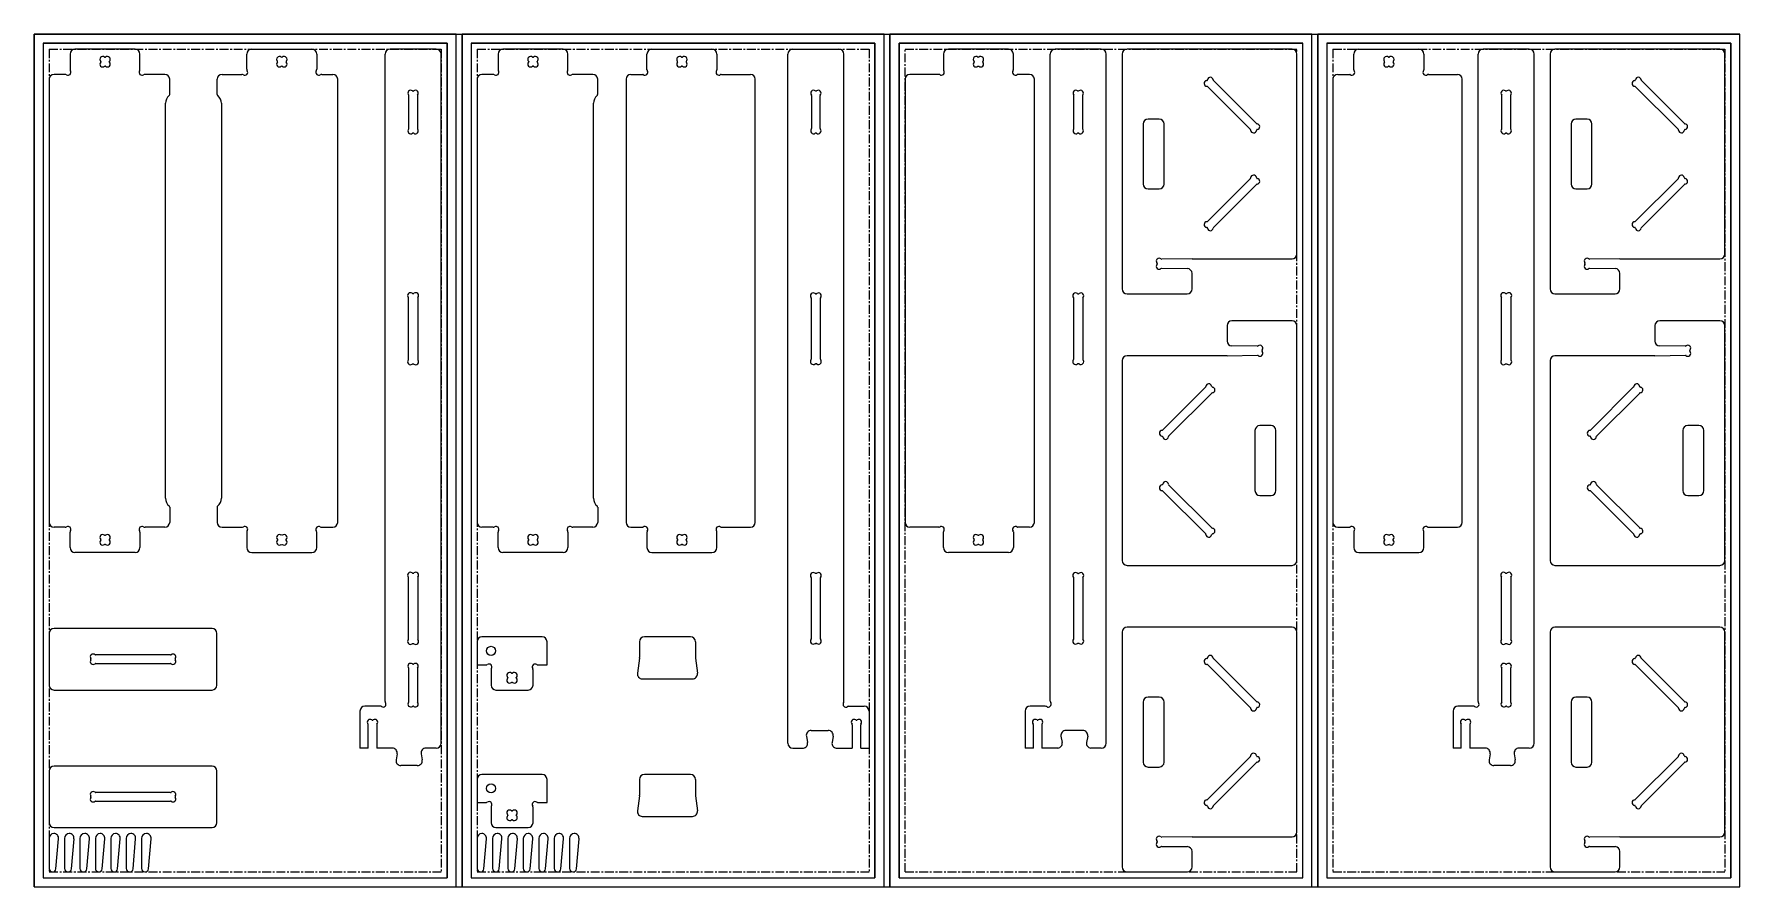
# Model space of a CAD drawing. Header units: millimetres. Extents: x 0 to 2440, y 0 to 1220.
import ezdxf

# ---------------------------------------------------------------- set-up
doc = ezdxf.new("R2010")
doc.units = ezdxf.units.MM
doc.linetypes.add('CENTERX2', pattern=[20.32, 12.7, -2.54, 2.54, -2.54])

msp = doc.modelspace()

# ---------------------------------------------------------------- linework, layer by layer
at = {"color": 7, "linetype": 'Continuous'}
for p, q in [((-0.1, 0), (-0.1, 1220)), ((-0.1, 1220), (603.6, 1220)), ((603.6, 0), (603.6, 1220)), ((612.1, 0), (612.1, 1220)), ((612.1, 1220), (1215.7, 1220)), ((1215.7, 0), (1215.7, 1220)), ((1224.2, 0), (1224.2, 1220)), ((1224.2, 1220), (1827.8, 1220)), ((1827.8, 0), (1827.8, 1220)), ((1836.3, 0), (1836.3, 1220)), ((1836.3, 1220), (2439.9, 1220)), ((2439.9, 0), (2439.9, 1220)), ((12.9, 1207), (590.6, 1207)), ((12.9, 1207), (12.9, 13)), ((590.6, 1207), (590.6, 13)), ((625.1, 1207), (1202.7, 1207)), ((625.1, 1207), (625.1, 13)), ((1202.7, 1207), (1202.7, 13)), ((1237.2, 13), (1237.2, 1207)), ((1237.2, 1207), (1814.8, 1207)), ((1814.8, 13), (1814.8, 1207)), ((1849.3, 1207), (2426.9, 1207)), ((1849.3, 1207), (1849.3, 13)), ((2426.9, 1207), (2426.9, 13)), ((-0.1, 0), (12.9, 0)), ((12.9, 13), (590.6, 13)), ((12.9, 0), (590.6, 0)), ((590.6, 0), (603.6, 0)), ((612.1, 0), (625.1, 0)), ((625.1, 13), (1202.7, 13)), ((625.1, 0), (1202.7, 0)), ((1202.7, 0), (1215.7, 0)), ((1224.2, 0), (1237.2, 0)), ((1237.2, 13), (1814.8, 13)), ((1237.2, 0), (1814.8, 0)), ((1814.8, 0), (1827.8, 0)), ((1836.3, 0), (1849.3, 0)), ((1849.3, 13), (2426.9, 13)), ((1849.3, 0), (2426.9, 0)), ((2426.9, 0), (2439.9, 0))]:
    msp.add_line(p, q, dxfattribs=at)
at = {"color": 7, "linetype": 'Continuous', "lineweight": 15}
for p, q in [((603.6, 1220), (-0.1, 1220)), ((-0.1, 1220), (-0.1, 0)), ((603.6, 0), (603.6, 1220)), ((612.1, 1220), (612.1, 0)), ((1215.7, 1220), (612.1, 1220)), ((1215.7, 0), (1215.7, 1220)), ((1224.2, 1220), (1224.2, 0)), ((1827.8, 1220), (1224.2, 1220)), ((1827.8, 0), (1827.8, 1220)), ((1836.3, 1220), (1836.3, 0)), ((2439.9, 1220), (1836.3, 1220)), ((2439.9, 0), (2439.9, 1220)), ((590.6, 1207), (12.9, 1207)), ((12.9, 1207), (12.9, 13)), ((144.4, 1198.5), (58.4, 1198.5)), ((311.2, 1198.5), (397.2, 1198.5)), ((575.1, 1198.5), (509.1, 1198.5)), ((590.6, 13), (590.6, 1207)), ((1202.7, 1207), (625.1, 1207)), ((625.1, 1207), (625.1, 13)), ((756.6, 1198.5), (670.6, 1198.5)), ((883.6, 1198.5), (969.6, 1198.5)), ((1085.2, 1198.5), (1151.2, 1198.5)), ((1202.7, 13), (1202.7, 1207)), ((1237.2, 1207), (1237.2, 13)), ((1814.8, 1207), (1237.2, 1207)), ((1393.7, 1198.5), (1307.7, 1198.5)), ((1526.5, 1198.5), (1460.5, 1198.5)), ((1799.3, 1198.5), (1563.3, 1198.5)), ((1814.8, 13), (1814.8, 1207)), ((2426.9, 1207), (1849.3, 1207)), ((1849.3, 1207), (1849.3, 13)), ((1894.8, 1198.5), (1980.8, 1198.5)), ((2138.6, 1198.5), (2072.6, 1198.5)), ((2411.4, 1198.5), (2175.4, 1198.5)), ((2426.9, 13), (2426.9, 1207)), ((51.4, 1191.5), (51.4, 1169.7)), ((95.3, 1180.8), (95.3, 1180.3)), ((101.8, 1187), (101.1, 1187)), ((101.1, 1174), (101.8, 1174)), ((107.5, 1180.3), (107.5, 1180.8)), ((151.4, 1169.7), (151.4, 1191.5)), ((304.2, 1169.7), (304.2, 1191.5)), ((348.1, 1180.3), (348.1, 1180.8)), ((353.9, 1187), (354.6, 1187)), ((354.6, 1174), (353.9, 1174)), ((360.3, 1180.8), (360.3, 1180.3)), ((404.2, 1191.5), (404.2, 1169.7)), ((502.1, 265.1), (502.1, 1191.5)), ((582.1, 205.5), (582.1, 1191.5)), ((663.6, 1191.5), (663.6, 1169.7)), ((707.5, 1180.8), (707.5, 1180.3)), ((713.9, 1187), (713.2, 1187)), ((713.2, 1174), (713.9, 1174)), ((719.7, 1180.3), (719.7, 1180.8)), ((763.6, 1169.7), (763.6, 1191.5)), ((876.6, 1169.1), (876.6, 1191.5)), ((920.5, 1180.3), (920.5, 1180.8)), ((926.3, 1187), (927, 1187)), ((927, 1174), (926.3, 1174)), ((932.7, 1180.8), (932.7, 1180.3)), ((976.6, 1191.5), (976.6, 1169.1)), ((1078.2, 205.5), (1078.2, 1191.5)), ((1158.2, 265.7), (1158.2, 1191.5)), ((1300.7, 1191.5), (1300.7, 1169.1)), ((1344.6, 1180.8), (1344.6, 1180.3)), ((1351.1, 1187), (1350.3, 1187)), ((1350.3, 1174), (1351.1, 1174)), ((1356.8, 1180.3), (1356.8, 1180.8)), ((1400.7, 1169.1), (1400.7, 1191.5)), ((1453.5, 265.7), (1453.5, 1191.5)), ((1533.5, 205.5), (1533.5, 1191.5)), ((1556.3, 1191.5), (1556.3, 855.5)), ((1806.3, 905.5), (1806.3, 1191.5)), ((1887.8, 1169.1), (1887.8, 1191.5)), ((1931.7, 1180.3), (1931.7, 1180.8)), ((1937.4, 1187), (1938.2, 1187)), ((1938.2, 1174), (1937.4, 1174)), ((1943.9, 1180.8), (1943.9, 1180.3)), ((1987.8, 1191.5), (1987.8, 1169.1)), ((2065.6, 265.1), (2065.6, 1191.5)), ((2145.6, 205.5), (2145.6, 1191.5)), ((2168.4, 1191.5), (2168.4, 855.5)), ((2418.4, 905.5), (2418.4, 1191.5)), ((21.4, 1155.5), (21.4, 521.5)), ((44.3, 1162.5), (28.4, 1162.5)), ((186.9, 1162.5), (158.6, 1162.5)), ((193.9, 1133.6), (193.9, 1155.5)), ((261.8, 1133.6), (261.8, 1155.5)), ((268.8, 1162.5), (297.1, 1162.5)), ((411.4, 1162.5), (427.2, 1162.5)), ((434.2, 521.5), (434.2, 1155.5)), ((633.6, 1155.5), (633.6, 521.5)), ((656.4, 1162.5), (640.6, 1162.5)), ((799.1, 1162.5), (770.7, 1162.5)), ((806.1, 1133.6), (806.1, 1155.5)), ((846.6, 1155.5), (846.6, 521.5)), ((853.6, 1162.5), (870.1, 1162.5)), ((983.2, 1162.5), (1024.6, 1162.5)), ((1031.6, 521.5), (1031.6, 1155.5)), ((1245.7, 1155.5), (1245.7, 521.5)), ((1294.1, 1162.5), (1252.7, 1162.5)), ((1423.7, 1162.5), (1407.2, 1162.5)), ((1430.7, 521.5), (1430.7, 1155.5)), ((1678, 1154.1), (1677.8, 1153.9)), ((1748.4, 1092.1), (1686.8, 1153.7)), ((1857.8, 1155.5), (1857.8, 521.5)), ((1864.8, 1162.5), (1881.3, 1162.5)), ((1994.4, 1162.5), (2035.8, 1162.5)), ((2042.8, 521.5), (2042.8, 1155.5)), ((2290.1, 1154.1), (2289.9, 1153.9)), ((2360.6, 1092.1), (2299, 1153.7)), ((536, 1085), (536, 1132.1)), ((541.9, 1138.6), (542.2, 1138.6)), ((548.2, 1132.1), (548.2, 1085)), ((1112.1, 1132.1), (1112.1, 1085)), ((1118.3, 1138.6), (1118.1, 1138.6)), ((1124.3, 1085), (1124.3, 1132.1)), ((1487.4, 1085), (1487.4, 1132.1)), ((1493.4, 1138.6), (1493.6, 1138.6)), ((1499.6, 1132.1), (1499.6, 1085)), ((1678.2, 1145), (1739.8, 1083.4)), ((2099.5, 1085), (2099.5, 1132.1)), ((2105.5, 1138.6), (2105.8, 1138.6)), ((2111.7, 1132.1), (2111.7, 1085)), ((2290.3, 1145), (2351.9, 1083.4)), ((187.9, 556), (187.9, 1121.1)), ((267.8, 1121.1), (267.8, 556)), ((800.1, 556), (800.1, 1121.1)), ((1609.3, 1098.5), (1593.3, 1098.5)), ((2221.4, 1098.5), (2205.4, 1098.5)), ((542.2, 1078.4), (541.9, 1078.4)), ((1118.1, 1078.4), (1118.3, 1078.4)), ((1493.6, 1078.4), (1493.4, 1078.4)), ((1586.3, 1091.5), (1586.3, 1005.5)), ((1616.3, 1005.5), (1616.3, 1091.5)), ((1748.6, 1083), (1748.8, 1083.2)), ((2105.8, 1078.4), (2105.5, 1078.4)), ((2198.4, 1091.5), (2198.4, 1005.5)), ((2228.4, 1005.5), (2228.4, 1091.5)), ((2360.8, 1083), (2361, 1083.2)), ((1739.8, 1013.7), (1678.2, 952.1)), ((1686.8, 943.4), (1748.4, 1005)), ((1748.8, 1013.9), (1748.6, 1014.1)), ((2351.9, 1013.7), (2290.3, 952.1)), ((2299, 943.4), (2360.6, 1005)), ((2361, 1013.9), (2360.8, 1014.1)), ((1593.3, 998.5), (1609.3, 998.5)), ((2205.4, 998.5), (2221.4, 998.5)), ((1677.8, 943.2), (1678, 943)), ((2289.9, 943.2), (2290.1, 943)), ((1606.2, 892.1), (1606.2, 891)), ((1656.3, 898.5), (1612.7, 898.1)), ((1612.7, 885), (1649.4, 884.6)), ((1656.3, 898.5), (1799.3, 898.5)), ((2218.3, 892.1), (2218.3, 891)), ((2268.4, 898.5), (2224.8, 898.1)), ((2224.8, 885), (2261.5, 884.6)), ((2268.4, 898.5), (2411.4, 898.5)), ((1656.3, 855.5), (1656.3, 877.6)), ((2268.4, 855.5), (2268.4, 877.6)), ((535.6, 754.6), (535.6, 842.5)), ((541.5, 849), (542.6, 849)), ((548.6, 842.5), (548.6, 754.6)), ((1111.7, 842.1), (1111.7, 755)), ((1118.7, 848.6), (1117.7, 848.6)), ((1124.7, 755), (1124.7, 842.1)), ((1487, 755), (1487, 842.1)), ((1493, 848.6), (1494, 848.6)), ((1500, 842.1), (1500, 755)), ((1563.3, 848.5), (1649.3, 848.5)), ((2099.1, 754.6), (2099.1, 842.5)), ((2105.1, 849), (2106.2, 849)), ((2112.1, 842.5), (2112.1, 754.6)), ((2175.4, 848.5), (2261.4, 848.5)), ((1799.3, 810), (1713.3, 810)), ((2411.4, 810), (2325.4, 810)), ((1706.3, 803), (1706.3, 781)), ((1806.3, 467), (1806.3, 803)), ((2318.4, 803), (2318.4, 781)), ((2418.4, 467), (2418.4, 803)), ((1706.3, 760), (1563.3, 760)), ((1706.3, 760), (1749.9, 760.5)), ((1749.9, 773.6), (1713.2, 774)), ((1756.4, 766.5), (1756.4, 767.6)), ((2318.4, 760), (2175.4, 760)), ((2318.4, 760), (2362.1, 760.5)), ((2362.1, 773.6), (2325.4, 774)), ((2368.5, 766.5), (2368.5, 767.6)), ((542.6, 748), (541.5, 748)), ((1117.7, 748.4), (1118.7, 748.4)), ((1494, 748.4), (1493, 748.4)), ((1556.3, 753), (1556.3, 467)), ((2106.2, 748), (2105.1, 748)), ((2168.4, 753), (2168.4, 467)), ((1675.8, 715.2), (1614.2, 653.6)), ((1684.8, 715.4), (1684.6, 715.6)), ((2287.9, 715.2), (2226.3, 653.6)), ((2297, 715.4), (2296.8, 715.6)), ((1622.8, 644.9), (1684.4, 706.5)), ((2235, 644.9), (2296.6, 706.5)), ((1769.3, 660), (1753.3, 660)), ((2381.4, 660), (2365.4, 660)), ((1613.8, 644.7), (1614, 644.5)), ((1746.3, 653), (1746.3, 567)), ((1776.3, 567), (1776.3, 653)), ((2225.9, 644.7), (2226.1, 644.5)), ((2358.4, 653), (2358.4, 567)), ((2388.4, 567), (2388.4, 653)), ((1614, 575.6), (1613.8, 575.4)), ((1614.2, 566.5), (1675.8, 504.9)), ((1684.4, 513.6), (1622.8, 575.2)), ((2226.1, 575.6), (2225.9, 575.4)), ((2226.3, 566.5), (2287.9, 504.9)), ((2296.6, 513.6), (2235, 575.2)), ((193.9, 543.5), (193.9, 521.5)), ((261.8, 543.5), (261.8, 521.5)), ((806.1, 543.5), (806.1, 521.5)), ((1753.3, 560), (1769.3, 560)), ((2365.4, 560), (2381.4, 560)), ((44.3, 514.5), (28.4, 514.5)), ((186.9, 514.5), (158.6, 514.5)), ((268.8, 514.5), (297.1, 514.5)), ((411.4, 514.5), (427.2, 514.5)), ((656.4, 514.5), (640.6, 514.5)), ((799.1, 514.5), (770.7, 514.5)), ((853.6, 514.5), (870.1, 514.5)), ((983.2, 514.5), (1024.6, 514.5)), ((1294.1, 514.5), (1252.7, 514.5)), ((1423.7, 514.5), (1407.2, 514.5)), ((1864.8, 514.5), (1881.3, 514.5)), ((1994.4, 514.5), (2035.8, 514.5)), ((51.4, 485.5), (51.4, 507.4)), ((95.3, 496.3), (95.3, 496.8)), ((101.1, 503), (101.8, 503)), ((101.8, 490), (101.1, 490)), ((107.5, 496.8), (107.5, 496.3)), ((151.4, 507.4), (151.4, 485.5)), ((304.2, 507.4), (304.2, 485.5)), ((348.1, 496.8), (348.1, 496.3)), ((354.6, 503), (353.9, 503)), ((353.9, 490), (354.6, 490)), ((360.3, 496.3), (360.3, 496.8)), ((404.2, 485.5), (404.2, 507.4)), ((663.6, 485.5), (663.6, 507.4)), ((707.5, 496.3), (707.5, 496.8)), ((713.2, 503), (713.9, 503)), ((713.9, 490), (713.2, 490)), ((719.7, 496.8), (719.7, 496.3)), ((763.6, 507.4), (763.6, 485.5)), ((876.6, 508), (876.6, 485.5)), ((920.5, 496.8), (920.5, 496.3)), ((927, 503), (926.3, 503)), ((926.3, 490), (927, 490)), ((932.7, 496.3), (932.7, 496.8)), ((976.6, 485.5), (976.6, 508)), ((1300.7, 485.5), (1300.7, 508)), ((1344.6, 496.3), (1344.6, 496.8)), ((1350.3, 503), (1351.1, 503)), ((1351.1, 490), (1350.3, 490)), ((1356.8, 496.8), (1356.8, 496.3)), ((1400.7, 508), (1400.7, 485.5)), ((1684.6, 504.5), (1684.8, 504.7)), ((1887.8, 508), (1887.8, 485.5)), ((1931.7, 496.8), (1931.7, 496.3)), ((1938.2, 503), (1937.4, 503)), ((1937.4, 490), (1938.2, 490)), ((1943.9, 496.3), (1943.9, 496.8)), ((1987.8, 485.5), (1987.8, 508)), ((2296.8, 504.5), (2297, 504.7)), ((144.4, 478.5), (58.4, 478.5)), ((311.2, 478.5), (397.2, 478.5)), ((756.6, 478.5), (670.6, 478.5)), ((883.6, 478.5), (969.6, 478.5)), ((1393.7, 478.5), (1307.7, 478.5)), ((1894.8, 478.5), (1980.8, 478.5)), ((535.6, 354.6), (535.6, 442.5)), ((541.5, 449), (542.6, 449)), ((548.6, 442.5), (548.6, 354.6)), ((1111.7, 442.1), (1111.7, 355)), ((1118.7, 448.6), (1117.7, 448.6)), ((1124.7, 355), (1124.7, 442.1)), ((1487, 355), (1487, 442.1)), ((1493, 448.6), (1494, 448.6)), ((1500, 442.1), (1500, 355)), ((1563.3, 460), (1799.3, 460)), ((2099.1, 354.6), (2099.1, 442.5)), ((2105.1, 449), (2106.2, 449)), ((2112.1, 442.5), (2112.1, 354.6)), ((2175.4, 460), (2411.4, 460)), ((254.4, 369.7), (28.4, 369.7)), ((1799.3, 371.5), (1563.3, 371.5)), ((2411.4, 371.5), (2175.4, 371.5)), ((21.4, 362.7), (21.4, 288.7)), ((261.4, 288.7), (261.4, 362.7)), ((542.6, 348), (541.5, 348)), ((633.6, 350.7), (633.6, 317.7)), ((726.6, 357.7), (640.6, 357.7)), ((733.6, 317.7), (733.6, 350.7)), ((865.9, 350.7), (865.9, 328.2)), ((938.9, 357.7), (872.9, 357.7)), ((945.9, 350.7), (945.9, 328.2)), ((1117.7, 348.4), (1118.7, 348.4)), ((1494, 348.4), (1493, 348.4)), ((1556.3, 364.5), (1556.3, 28.5)), ((1806.3, 78.5), (1806.3, 364.5)), ((2106.2, 348), (2105.1, 348)), ((2168.4, 364.5), (2168.4, 28.5)), ((2418.4, 78.5), (2418.4, 364.5)), ((81.3, 325.9), (81.3, 325.6)), ((195, 331.8), (87.9, 331.8)), ((87.9, 319.6), (195, 319.6)), ((201.5, 325.6), (201.5, 325.9)), ((541.9, 318.7), (542.2, 318.7)), ((633.6, 317.7), (647, 317.7)), ((720.1, 317.7), (733.6, 317.7)), ((865.8, 327.3), (862.9, 305.7)), ((945.9, 327.3), (948.8, 305.7)), ((1678, 327.1), (1677.8, 326.9)), ((1678.2, 318), (1739.8, 256.4)), ((1748.4, 265.1), (1686.8, 326.7)), ((2105.5, 318.7), (2105.8, 318.7)), ((2290.1, 327.1), (2289.9, 326.9)), ((2290.3, 318), (2351.9, 256.4)), ((2360.6, 265.1), (2299, 326.7)), ((536, 265.1), (536, 312.2)), ((548.2, 312.2), (548.2, 265.1)), ((653.6, 311.2), (653.6, 288.7)), ((677.5, 299.5), (677.5, 299)), ((683.9, 305.7), (683.2, 305.7)), ((689.7, 299), (689.7, 299.5)), ((713.6, 288.7), (713.6, 311.2)), ((869.9, 297.7), (941.9, 297.7)), ((2099.5, 265.1), (2099.5, 312.2)), ((2111.7, 312.2), (2111.7, 265.1)), ((28.4, 281.7), (254.4, 281.7)), ((660.6, 281.7), (706.6, 281.7)), ((683.2, 292.7), (683.9, 292.7)), ((1609.3, 271.5), (1593.3, 271.5)), ((2221.4, 271.5), (2205.4, 271.5)), ((466.1, 251.5), (466.1, 198.5)), ((495.5, 258.5), (473.1, 258.5)), ((542.2, 258.5), (541.9, 258.5)), ((1165.4, 258.5), (1187.2, 258.5)), ((1194.2, 251.5), (1194.2, 198.5)), ((1417.5, 251.5), (1417.5, 198.5)), ((1446.3, 258.5), (1424.5, 258.5)), ((1586.3, 264.5), (1586.3, 178.5)), ((1616.3, 178.5), (1616.3, 264.5)), ((1748.6, 256), (1748.8, 256.2)), ((2029.6, 251.5), (2029.6, 198.5)), ((2059.1, 258.5), (2036.6, 258.5)), ((2105.8, 258.5), (2105.5, 258.5)), ((2198.4, 264.5), (2198.4, 178.5)), ((2228.4, 178.5), (2228.4, 264.5)), ((2360.8, 256), (2361, 256.2)), ((477.9, 198.5), (477.9, 232.1)), ((483.8, 238.6), (484.1, 238.6)), ((490.1, 232.1), (490.1, 198.5)), ((1111.6, 224), (1135.9, 224)), ((1170.2, 232.1), (1170.2, 198.5)), ((1176.4, 238.6), (1176.2, 238.6)), ((1182.4, 198.5), (1182.4, 232.1)), ((1429.3, 198.5), (1429.3, 232.1)), ((1435.3, 238.6), (1435.5, 238.6)), ((1441.5, 232.1), (1441.5, 198.5)), ((1500, 224), (1475.8, 224)), ((2041.4, 198.5), (2041.4, 232.1)), ((2047.4, 238.6), (2047.7, 238.6)), ((2053.6, 232.1), (2053.6, 198.5)), ((477.9, 198.5), (466.1, 198.5)), ((512.3, 198.5), (490.1, 198.5)), ((575.1, 198.5), (560.4, 198.5)), ((1085.2, 198.5), (1100.3, 198.5)), ((1104.7, 215.7), (1106.3, 206.6)), ((1142.9, 215.7), (1141.3, 206.6)), ((1147.2, 198.5), (1170.2, 198.5)), ((1182.4, 198.5), (1194.2, 198.5)), ((1429.3, 198.5), (1417.5, 198.5)), ((1464.5, 198.5), (1441.5, 198.5)), ((1468.8, 215.7), (1470.4, 206.6)), ((1507, 215.7), (1505.4, 206.6)), ((1526.5, 198.5), (1511.4, 198.5)), ((2041.4, 198.5), (2029.6, 198.5)), ((2075.8, 198.5), (2053.6, 198.5)), ((2138.6, 198.5), (2124, 198.5)), ((254.4, 172.9), (28.4, 172.9)), ((519.2, 190.4), (517.8, 181.7)), ((548.1, 173.5), (524.7, 173.5)), ((553.5, 190.3), (555, 181.8)), ((1593.3, 171.5), (1609.3, 171.5)), ((1739.8, 186.7), (1678.2, 125.1)), ((1686.8, 116.4), (1748.4, 178)), ((1748.8, 186.9), (1748.6, 187.1)), ((2082.7, 190.4), (2081.3, 181.7)), ((2111.7, 173.5), (2088.2, 173.5)), ((2117.1, 190.3), (2118.6, 181.8)), ((2205.4, 171.5), (2221.4, 171.5)), ((2351.9, 186.7), (2290.3, 125.1)), ((2299, 116.4), (2360.6, 178)), ((2361, 186.9), (2360.8, 187.1)), ((21.4, 165.9), (21.4, 91.9)), ((261.4, 91.9), (261.4, 165.9)), ((633.6, 153.9), (633.6, 120.9)), ((726.6, 160.9), (640.6, 160.9)), ((733.6, 120.9), (733.6, 153.9)), ((865.9, 153.9), (865.9, 131.4)), ((938.9, 160.9), (872.9, 160.9)), ((945.9, 153.9), (945.9, 131.4)), ((81.3, 129.1), (81.3, 128.8)), ((195, 135), (87.9, 135)), ((87.9, 122.8), (195, 122.8)), ((201.5, 128.8), (201.5, 129.1)), ((865.8, 130.5), (862.9, 108.9)), ((945.9, 130.5), (948.8, 108.9)), ((633.6, 120.9), (647, 120.9)), ((653.6, 114.4), (653.6, 91.9)), ((677.5, 102.7), (677.5, 102.2)), ((683.9, 108.9), (683.2, 108.9)), ((689.7, 102.2), (689.7, 102.7)), ((713.6, 91.9), (713.6, 114.4)), ((720.1, 120.9), (733.6, 120.9)), ((869.9, 100.9), (941.9, 100.9)), ((1677.8, 116.2), (1678, 116)), ((2289.9, 116.2), (2290.1, 116)), ((28.4, 84.9), (254.4, 84.9)), ((660.6, 84.9), (706.6, 84.9)), ((683.2, 95.9), (683.9, 95.9)), ((21.4, 69.4), (21.4, 26.4)), ((31.2, 26), (35, 68.8)), ((43.5, 69.4), (43.5, 26.4)), ((53.3, 26), (57, 68.8)), ((65.5, 69.4), (65.5, 26.4)), ((75.3, 26), (79.1, 68.8)), ((87.6, 69.4), (87.6, 26.4)), ((97.4, 26), (101.1, 68.8)), ((109.6, 69.4), (109.6, 26.4)), ((119.4, 26), (123.2, 68.8)), ((131.7, 69.4), (131.7, 26.4)), ((141.5, 26), (145.2, 68.8)), ((153.7, 69.4), (153.7, 26.4)), ((163.5, 26), (167.3, 68.8)), ((633.6, 69.4), (633.6, 26.4)), ((643.3, 26), (647.1, 68.8)), ((655.6, 69.4), (655.6, 26.4)), ((665.4, 26), (669.1, 68.8)), ((677.7, 69.4), (677.7, 26.4)), ((687.4, 26), (691.2, 68.8)), ((699.7, 69.4), (699.7, 26.4)), ((709.5, 26), (713.2, 68.8)), ((721.8, 69.4), (721.8, 26.4)), ((731.5, 26), (735.3, 68.8)), ((743.8, 69.4), (743.8, 26.4)), ((753.6, 26), (757.3, 68.8)), ((765.9, 69.4), (765.9, 26.4)), ((775.6, 26), (779.4, 68.8)), ((1606.2, 65.1), (1606.2, 64)), ((1656.3, 71.5), (1612.7, 71.1)), ((1612.7, 58), (1649.4, 57.6)), ((1656.3, 71.5), (1799.3, 71.5)), ((1656.3, 28.5), (1656.3, 50.6)), ((2218.3, 65.1), (2218.3, 64)), ((2268.4, 71.5), (2224.8, 71.1)), ((2224.8, 58), (2261.5, 57.6)), ((2268.4, 71.5), (2411.4, 71.5)), ((2268.4, 28.5), (2268.4, 50.6)), ((-0.1, 0), (603.6, 0)), ((12.9, 13), (590.6, 13)), ((612.1, 0), (1215.7, 0)), ((625.1, 13), (1202.7, 13)), ((1224.2, 0), (1827.8, 0)), ((1237.2, 13), (1814.8, 13)), ((1563.3, 21.5), (1649.3, 21.5)), ((1836.3, 0), (2439.9, 0)), ((1849.3, 13), (2426.9, 13)), ((2175.4, 21.5), (2261.4, 21.5))]:
    msp.add_line(p, q, dxfattribs=at)
at = {"color": 7, "linetype": 'CENTERX2'}
for p, q in [((603.6, 1220), (612.1, 1220)), ((1215.7, 1220), (1224.2, 1220)), ((1827.8, 1220), (1836.3, 1220)), ((21.4, 1198.5), (582.1, 1198.5)), ((21.4, 1198.5), (21.4, 21.5)), ((582.1, 1198.5), (582.1, 21.5)), ((633.6, 1198.5), (1194.2, 1198.5)), ((633.6, 1198.5), (633.6, 21.5)), ((1194.2, 1198.5), (1194.2, 21.5)), ((1245.7, 1198.5), (1806.3, 1198.5)), ((1245.7, 21.5), (1245.7, 1198.5)), ((1806.3, 21.5), (1806.3, 1198.5)), ((1857.8, 1198.5), (1857.8, 21.5)), ((1857.8, 1198.5), (2418.4, 1198.5)), ((2418.4, 1198.5), (2418.4, 21.5)), ((21.4, 21.5), (582.1, 21.5)), ((603.6, 0), (612.1, 0)), ((633.6, 21.5), (1194.2, 21.5)), ((1215.7, 0), (1224.2, 0)), ((1245.7, 21.5), (1806.3, 21.5)), ((1827.8, 0), (1836.3, 0)), ((1857.8, 21.5), (2418.4, 21.5))]:
    msp.add_line(p, q, dxfattribs=at)
at = {"color": 7, "linetype": 'Continuous', "lineweight": 15}
for centre in [(653.6, 337.7), (653.6, 140.9)]:
    msp.add_circle(centre, 6.5, dxfattribs=at)
for centre, radius, start, end in [((58.4, 1191.5), 7, 90, 180), ((144.4, 1191.5), 7, 0, 90), ((311.2, 1191.5), 7, 90, 180), ((397.2, 1191.5), 7, 0, 90), ((509.1, 1191.5), 7, 90, 180), ((575.1, 1191.5), 7, 0, 90), ((670.6, 1191.5), 7, 90, 180), ((756.6, 1191.5), 7, 0, 90), ((883.6, 1191.5), 7, 90, 180), ((969.6, 1191.5), 7, 0, 90), ((1085.2, 1191.5), 7, 90, 180), ((1151.2, 1191.5), 7, 0, 90), ((1307.7, 1191.5), 7, 90, 180), ((1393.7, 1191.5), 7, 0, 90), ((1460.5, 1191.5), 7, 90, 180), ((1526.5, 1191.5), 7, 0, 90), ((1563.3, 1191.5), 7, 90, 180), ((1799.3, 1191.5), 7, 0, 90), ((1894.8, 1191.5), 7, 90, 180), ((1980.8, 1191.5), 7, 0, 90), ((2072.6, 1191.5), 7, 90, 180), ((2138.6, 1191.5), 7, 0, 90), ((2175.4, 1191.5), 7, 90, 180), ((2411.4, 1191.5), 7, 0, 90), ((98.1, 1184), 4.1, 50.0242, 224.7385), ((98.1, 1177.1), 4.1, 135.2615, 309.9758), ((94.8, 1180.8), 0.5, 0, 44.7385), ((94.8, 1180.3), 0.5, 315.2615, 0), ((101.1, 1187.5), 0.5, 230.0242, 270), ((101.1, 1173.5), 0.5, 90, 129.9758), ((101.8, 1187.5), 0.5, 270, 309.9758), ((101.8, 1173.5), 0.5, 50.0242, 90), ((104.8, 1184), 4.1, 315.2615, 129.9758), ((104.8, 1177.1), 4.1, 230.0242, 44.7385), ((108, 1180.8), 0.5, 135.2615, 180), ((108, 1180.3), 0.5, 180, 224.7385), ((350.9, 1184), 4.1, 50.0242, 224.7385), ((350.9, 1177.1), 4.1, 135.2615, 309.9758), ((347.6, 1180.8), 0.5, 0, 44.7385), ((347.6, 1180.3), 0.5, 315.2615, 0), ((353.9, 1187.5), 0.5, 230.0242, 270), ((353.9, 1173.5), 0.5, 90, 129.9758), ((354.6, 1187.5), 0.5, 270, 309.9758), ((354.6, 1173.5), 0.5, 50.0242, 90), ((357.6, 1184), 4.1, 315.2615, 129.9758), ((357.6, 1177.1), 4.1, 230.0242, 44.7385), ((360.8, 1180.8), 0.5, 135.2615, 180), ((360.8, 1180.3), 0.5, 180, 224.7385), ((710.2, 1184), 4.1, 50.0242, 224.7385), ((710.2, 1177.1), 4.1, 135.2615, 309.9758), ((707, 1180.8), 0.5, 0, 44.7385), ((707, 1180.3), 0.5, 315.2615, 0), ((713.2, 1187.5), 0.5, 230.0242, 270), ((713.2, 1173.5), 0.5, 90, 129.9758), ((713.9, 1187.5), 0.5, 270, 309.9758), ((713.9, 1173.5), 0.5, 50.0242, 90), ((716.9, 1184), 4.1, 315.2615, 129.9758), ((716.9, 1177.1), 4.1, 230.0242, 44.7385), ((720.2, 1180.8), 0.5, 135.2615, 180), ((720.2, 1180.3), 0.5, 180, 224.7385), ((923.3, 1184), 4.1, 50.0242, 224.7385), ((923.3, 1177.1), 4.1, 135.2615, 309.9758), ((920, 1180.8), 0.5, 0, 44.7385), ((920, 1180.3), 0.5, 315.2615, 0), ((926.3, 1187.5), 0.5, 230.0242, 270), ((926.3, 1173.5), 0.5, 90, 129.9758), ((927, 1187.5), 0.5, 270, 309.9758), ((927, 1173.5), 0.5, 50.0242, 90), ((930, 1184), 4.1, 315.2615, 129.9758), ((930, 1177.1), 4.1, 230.0242, 44.7385), ((933.2, 1180.8), 0.5, 135.2615, 180), ((933.2, 1180.3), 0.5, 180, 224.7385), ((1347.4, 1184), 4.1, 50.0242, 224.7385), ((1347.4, 1177.1), 4.1, 135.2615, 309.9758), ((1344.1, 1180.8), 0.5, 0, 44.7385), ((1344.1, 1180.3), 0.5, 315.2615, 0), ((1350.3, 1187.5), 0.5, 230.0242, 270), ((1350.3, 1173.5), 0.5, 90, 129.9758), ((1351.1, 1187.5), 0.5, 270, 309.9758), ((1351.1, 1173.5), 0.5, 50.0242, 90), ((1354, 1184), 4.1, 315.2615, 129.9758), ((1354, 1177.1), 4.1, 230.0242, 44.7385), ((1357.3, 1180.8), 0.5, 135.2615, 180), ((1357.3, 1180.3), 0.5, 180, 224.7385), ((1934.5, 1184), 4.1, 50.0242, 224.7385), ((1934.5, 1177.1), 4.1, 135.2615, 309.9758), ((1931.2, 1180.8), 0.5, 0, 44.7385), ((1931.2, 1180.3), 0.5, 315.2615, 0), ((1937.4, 1187.5), 0.5, 230.0242, 270), ((1937.4, 1173.5), 0.5, 90, 129.9758), ((1938.2, 1187.5), 0.5, 270, 309.9758), ((1938.2, 1173.5), 0.5, 50.0242, 90), ((1941.1, 1184), 4.1, 315.2615, 129.9758), ((1941.1, 1177.1), 4.1, 230.0242, 44.7385), ((1944.4, 1180.8), 0.5, 135.2615, 180), ((1944.4, 1180.3), 0.5, 180, 224.7385), ((28.4, 1155.5), 7, 90, 180), ((44.3, 1158.4), 4.1, 58.6003, 90), ((48.5, 1165.4), 4.1, 238.6003, 31.3997), ((55.5, 1169.7), 4.1, 180, 211.3997), ((154.3, 1165.4), 4.1, 148.6003, 301.3997), ((147.3, 1169.7), 4.1, 328.6003, 0), ((158.6, 1158.4), 4.1, 90, 121.3997), ((186.9, 1155.5), 7, 0, 90), ((268.8, 1155.5), 7, 90, 180), ((297.1, 1158.4), 4.1, 58.6003, 90), ((301.4, 1165.4), 4.1, 238.6003, 31.3997), ((308.3, 1169.7), 4.1, 180, 211.3997), ((407.1, 1165.4), 4.1, 148.6003, 301.3997), ((400.1, 1169.7), 4.1, 328.6003, 0), ((411.4, 1158.4), 4.1, 90, 121.3997), ((427.2, 1155.5), 7, 0, 90), ((640.6, 1155.5), 7, 90, 180), ((656.4, 1158.4), 4.1, 58.6003, 90), ((660.7, 1165.4), 4.1, 238.6003, 31.3997), ((667.7, 1169.7), 4.1, 180, 211.3997), ((766.5, 1165.4), 4.1, 148.6003, 301.3997), ((759.5, 1169.7), 4.1, 328.6003, 0), ((770.7, 1158.4), 4.1, 90, 121.3997), ((799.1, 1155.5), 7, 0, 90), ((853.6, 1155.5), 7, 90, 180), ((870.1, 1160.5), 2.05, 53.5849, 90), ((873.7, 1165.4), 4.1, 233.5849, 36.4151), ((878.7, 1169.1), 2.05, 180, 216.4151), ((979.5, 1165.4), 4.1, 143.5849, 306.4151), ((974.6, 1169.1), 2.05, 323.5849, 0), ((983.2, 1160.5), 2.05, 90, 126.4151), ((1024.6, 1155.5), 7, 0, 90), ((1252.7, 1155.5), 7, 90, 180), ((1294.1, 1160.5), 2.05, 53.5849, 90), ((1297.8, 1165.4), 4.1, 233.5849, 36.4151), ((1302.7, 1169.1), 2.05, 180, 216.4151), ((1403.6, 1165.4), 4.1, 143.5849, 306.4151), ((1398.6, 1169.1), 2.05, 323.5849, 0), ((1407.2, 1160.5), 2.05, 90, 126.4151), ((1423.7, 1155.5), 7, 0, 90), ((1677.7, 1149.5), 4.1, 97.8616, 266.5321), ((1676.9, 1154.7), 1.2, 277.8616, 315), ((1677.1, 1154.9), 1.2, 315, 352.1384), ((1682.4, 1154.2), 4.1, 3.4679, 172.1384), ((1687.7, 1154.5), 1.2, 183.4679, 225), ((1864.8, 1155.5), 7, 90, 180), ((1881.3, 1160.5), 2.05, 53.5849, 90), ((1884.9, 1165.4), 4.1, 233.5849, 36.4151), ((1889.9, 1169.1), 2.05, 180, 216.4151), ((1990.7, 1165.4), 4.1, 143.5849, 306.4151), ((1985.8, 1169.1), 2.05, 323.5849, 0), ((1994.4, 1160.5), 2.05, 90, 126.4151), ((2035.8, 1155.5), 7, 0, 90), ((2289.8, 1149.5), 4.1, 97.8616, 266.5321), ((2289.1, 1154.7), 1.2, 277.8616, 315), ((2289.3, 1154.9), 1.2, 315, 352.1384), ((2294.5, 1154.2), 4.1, 3.4679, 172.1384), ((2299.8, 1154.5), 1.2, 183.4679, 225), ((201.9, 1121.1), 14, 128.768, 180), ((191.9, 1133.6), 2.05, 308.768, 0), ((263.8, 1133.6), 2.05, 180, 231.232), ((253.8, 1121.1), 14, 0, 51.232), ((538.7, 1135.6), 4.1, 52.8616, 221.5321), ((534.8, 1132.1), 1.2, 0, 41.5321), ((541.9, 1139.8), 1.2, 232.8616, 270), ((542.2, 1139.8), 1.2, 270, 307.1384), ((545.4, 1135.6), 4.1, 318.4679, 127.1384), ((549.4, 1132.1), 1.2, 138.4679, 180), ((814.1, 1121.1), 14, 128.768, 180), ((804, 1133.6), 2.05, 308.768, 0), ((1114.9, 1135.6), 4.1, 52.8616, 221.5321), ((1110.9, 1132.1), 1.2, 0, 41.5321), ((1118.1, 1139.8), 1.2, 232.8616, 270), ((1118.3, 1139.8), 1.2, 270, 307.1384), ((1121.5, 1135.6), 4.1, 318.4679, 127.1384), ((1125.5, 1132.1), 1.2, 138.4679, 180), ((1490.2, 1135.6), 4.1, 52.8616, 221.5321), ((1486.2, 1132.1), 1.2, 0, 41.5321), ((1493.4, 1139.8), 1.2, 232.8616, 270), ((1493.6, 1139.8), 1.2, 270, 307.1384), ((1496.8, 1135.6), 4.1, 318.4679, 127.1384), ((1500.8, 1132.1), 1.2, 138.4679, 180), ((1677.4, 1144.2), 1.2, 45, 86.5321), ((2102.3, 1135.6), 4.1, 52.8616, 221.5321), ((2098.3, 1132.1), 1.2, 0, 41.5321), ((2105.5, 1139.8), 1.2, 232.8616, 270), ((2105.8, 1139.8), 1.2, 270, 307.1384), ((2109, 1135.6), 4.1, 318.4679, 127.1384), ((2112.9, 1132.1), 1.2, 138.4679, 180), ((2289.5, 1144.2), 1.2, 45, 86.5321), ((1593.3, 1091.5), 7, 90, 180), ((1609.3, 1091.5), 7, 0, 90), ((2205.4, 1091.5), 7, 90, 180), ((2221.4, 1091.5), 7, 0, 90), ((538.7, 1081.5), 4.1, 138.4679, 307.1384), ((534.8, 1085), 1.2, 318.4679, 0), ((541.9, 1077.2), 1.2, 90, 127.1384), ((542.2, 1077.2), 1.2, 52.8616, 90), ((545.4, 1081.5), 4.1, 232.8616, 41.5321), ((549.4, 1085), 1.2, 180, 221.5321), ((1114.9, 1081.5), 4.1, 138.4679, 307.1384), ((1110.9, 1085), 1.2, 318.4679, 0), ((1118.1, 1077.2), 1.2, 90, 127.1384), ((1118.3, 1077.2), 1.2, 52.8616, 90), ((1121.5, 1081.5), 4.1, 232.8616, 41.5321), ((1125.5, 1085), 1.2, 180, 221.5321), ((1490.2, 1081.5), 4.1, 138.4679, 307.1384), ((1486.2, 1085), 1.2, 318.4679, 0), ((1493.4, 1077.2), 1.2, 90, 127.1384), ((1493.6, 1077.2), 1.2, 52.8616, 90), ((1496.8, 1081.5), 4.1, 232.8616, 41.5321), ((1500.8, 1085), 1.2, 180, 221.5321), ((1739, 1082.6), 1.2, 3.4679, 45), ((1744.2, 1082.9), 4.1, 183.4679, 352.1384), ((1749.5, 1082.2), 1.2, 135, 172.1384), ((1749.3, 1092.9), 1.2, 225, 266.5321), ((1749.7, 1082.4), 1.2, 97.8616, 135), ((1749, 1087.6), 4.1, 277.8616, 86.5321), ((2102.3, 1081.5), 4.1, 138.4679, 307.1384), ((2098.3, 1085), 1.2, 318.4679, 0), ((2105.5, 1077.2), 1.2, 90, 127.1384), ((2105.8, 1077.2), 1.2, 52.8616, 90), ((2109, 1081.5), 4.1, 232.8616, 41.5321), ((2112.9, 1085), 1.2, 180, 221.5321), ((2351.1, 1082.6), 1.2, 3.4679, 45), ((2356.4, 1082.9), 4.1, 183.4679, 352.1384), ((2361.6, 1082.2), 1.2, 135, 172.1384), ((2361.4, 1092.9), 1.2, 225, 266.5321), ((2361.8, 1082.4), 1.2, 97.8616, 135), ((2361.1, 1087.6), 4.1, 277.8616, 86.5321), ((1593.3, 1005.5), 7, 180, 270), ((1609.3, 1005.5), 7, 270, 0), ((1739, 1014.5), 1.2, 315, 356.5321), ((1744.2, 1014.2), 4.1, 7.8616, 176.5321), ((1749.5, 1014.9), 1.2, 187.8616, 225), ((1749.3, 1004.2), 1.2, 93.4679, 135), ((1749.7, 1014.7), 1.2, 225, 262.1384), ((1749, 1009.5), 4.1, 273.4679, 82.1384), ((2205.4, 1005.5), 7, 180, 270), ((2221.4, 1005.5), 7, 270, 0), ((2351.1, 1014.5), 1.2, 315, 356.5321), ((2356.4, 1014.2), 4.1, 7.8616, 176.5321), ((2361.6, 1014.9), 1.2, 187.8616, 225), ((2361.4, 1004.2), 1.2, 93.4679, 135), ((2361.8, 1014.7), 1.2, 225, 262.1384), ((2361.1, 1009.5), 4.1, 273.4679, 82.1384), ((1677.7, 947.6), 4.1, 93.4679, 262.1384), ((1677.4, 952.9), 1.2, 273.4679, 315), ((2289.8, 947.6), 4.1, 93.4679, 262.1384), ((2289.5, 952.9), 1.2, 273.4679, 315), ((1676.9, 942.4), 1.2, 45, 82.1384), ((1677.1, 942.2), 1.2, 7.8616, 45), ((1682.4, 942.9), 4.1, 187.8616, 356.5321), ((1687.7, 942.6), 1.2, 135, 176.5321), ((2289.1, 942.4), 1.2, 45, 82.1384), ((2289.3, 942.2), 1.2, 7.8616, 45), ((2294.5, 942.9), 4.1, 187.8616, 356.5321), ((2299.8, 942.6), 1.2, 135, 176.5321), ((1799.3, 905.5), 7, 270, 0), ((2411.4, 905.5), 7, 270, 0), ((1609.2, 895.3), 4.1, 49.5321, 217.1384), ((1609.2, 887.8), 4.1, 142.8616, 310.4679), ((1605, 892.1), 1.2, 0, 37.1384), ((1605, 891), 1.2, 322.8616, 0), ((1612.7, 899.3), 1.2, 229.5321, 270.5718), ((1612.7, 883.8), 1.2, 89.4282, 130.4679), ((1649.3, 877.6), 7, 0, 89.4282), ((2221.4, 895.3), 4.1, 49.5321, 217.1384), ((2221.4, 887.8), 4.1, 142.8616, 310.4679), ((2217.1, 892.1), 1.2, 0, 37.1384), ((2217.1, 891), 1.2, 322.8616, 0), ((2224.8, 899.3), 1.2, 229.5321, 270.5718), ((2224.8, 883.8), 1.2, 89.4282, 130.4679), ((2261.4, 877.6), 7, 0, 89.4282), ((1563.3, 855.5), 7, 180, 270), ((1649.3, 855.5), 7, 270, 0), ((2175.4, 855.5), 7, 180, 270), ((2261.4, 855.5), 7, 270, 0), ((538.3, 846), 4.1, 52.8616, 221.5321), ((534.4, 842.5), 1.2, 0, 41.5321), ((541.5, 850.2), 1.2, 232.8616, 270), ((542.6, 850.2), 1.2, 270, 307.1384), ((545.8, 846), 4.1, 318.4679, 127.1384), ((549.8, 842.5), 1.2, 138.4679, 180), ((1114.5, 845.6), 4.1, 52.8616, 221.5321), ((1110.5, 842.1), 1.2, 0, 41.5321), ((1117.7, 849.8), 1.2, 232.8616, 270), ((1118.7, 849.8), 1.2, 270, 307.1384), ((1121.9, 845.6), 4.1, 318.4679, 127.1384), ((1125.9, 842.1), 1.2, 138.4679, 180), ((1489.8, 845.6), 4.1, 52.8616, 221.5321), ((1485.8, 842.1), 1.2, 0, 41.5321), ((1493, 849.8), 1.2, 232.8616, 270), ((1494, 849.8), 1.2, 270, 307.1384), ((1497.2, 845.6), 4.1, 318.4679, 127.1384), ((1501.2, 842.1), 1.2, 138.4679, 180), ((2101.9, 846), 4.1, 52.8616, 221.5321), ((2097.9, 842.5), 1.2, 0, 41.5321), ((2105.1, 850.2), 1.2, 232.8616, 270), ((2106.2, 850.2), 1.2, 270, 307.1384), ((2109.4, 846), 4.1, 318.4679, 127.1384), ((2113.3, 842.5), 1.2, 138.4679, 180), ((1713.3, 803), 7, 90, 180), ((1799.3, 803), 7, 0, 90), ((2325.4, 803), 7, 90, 180), ((2411.4, 803), 7, 0, 90), ((1713.3, 781), 7, 180, 269.4282), ((2325.4, 781), 7, 180, 269.4282), ((1563.3, 753), 7, 90, 180), ((1750, 774.8), 1.2, 269.4282, 310.4679), ((1750, 759.3), 1.2, 49.5321, 90.5718), ((1753.4, 770.8), 4.1, 322.8616, 130.4679), ((1753.4, 763.3), 4.1, 229.5321, 37.1384), ((1757.6, 767.6), 1.2, 142.8616, 180), ((1757.6, 766.5), 1.2, 180, 217.1384), ((2175.4, 753), 7, 90, 180), ((2362.1, 774.8), 1.2, 269.4282, 310.4679), ((2362.1, 759.3), 1.2, 49.5321, 90.5718), ((2365.5, 770.8), 4.1, 322.8616, 130.4679), ((2365.5, 763.3), 4.1, 229.5321, 37.1384), ((2369.7, 767.6), 1.2, 142.8616, 180), ((2369.7, 766.5), 1.2, 180, 217.1384), ((538.3, 751.1), 4.1, 138.4679, 307.1384), ((534.4, 754.6), 1.2, 318.4679, 0), ((541.5, 746.8), 1.2, 90, 127.1384), ((542.6, 746.8), 1.2, 52.8616, 90), ((545.8, 751.1), 4.1, 232.8616, 41.5321), ((549.8, 754.6), 1.2, 180, 221.5321), ((1114.5, 751.5), 4.1, 138.4679, 307.1384), ((1110.5, 755), 1.2, 318.4679, 0), ((1117.7, 747.2), 1.2, 90, 127.1384), ((1118.7, 747.2), 1.2, 52.8616, 90), ((1121.9, 751.5), 4.1, 232.8616, 41.5321), ((1125.9, 755), 1.2, 180, 221.5321), ((1489.8, 751.5), 4.1, 138.4679, 307.1384), ((1485.8, 755), 1.2, 318.4679, 0), ((1493, 747.2), 1.2, 90, 127.1384), ((1494, 747.2), 1.2, 52.8616, 90), ((1497.2, 751.5), 4.1, 232.8616, 41.5321), ((1501.2, 755), 1.2, 180, 221.5321), ((2101.9, 751.1), 4.1, 138.4679, 307.1384), ((2097.9, 754.6), 1.2, 318.4679, 0), ((2105.1, 746.8), 1.2, 90, 127.1384), ((2106.2, 746.8), 1.2, 52.8616, 90), ((2109.4, 751.1), 4.1, 232.8616, 41.5321), ((2113.3, 754.6), 1.2, 180, 221.5321), ((1675, 716), 1.2, 315, 356.5321), ((1680.2, 715.7), 4.1, 7.8616, 176.5321), ((1685.5, 716.4), 1.2, 187.8616, 225), ((1685.7, 716.2), 1.2, 225, 262.1384), ((1685, 711), 4.1, 273.4679, 82.1384), ((2287.1, 716), 1.2, 315, 356.5321), ((2292.4, 715.7), 4.1, 7.8616, 176.5321), ((2297.6, 716.4), 1.2, 187.8616, 225), ((2297.8, 716.2), 1.2, 225, 262.1384), ((2297.1, 711), 4.1, 273.4679, 82.1384), ((1685.3, 705.7), 1.2, 93.4679, 135), ((2297.4, 705.7), 1.2, 93.4679, 135), ((1753.3, 653), 7, 90, 180), ((1769.3, 653), 7, 0, 90), ((2365.4, 653), 7, 90, 180), ((2381.4, 653), 7, 0, 90), ((1613.7, 649.1), 4.1, 93.4679, 262.1384), ((1612.9, 643.9), 1.2, 45, 82.1384), ((1613.4, 654.4), 1.2, 273.4679, 315), ((1613.1, 643.7), 1.2, 7.8616, 45), ((1618.4, 644.4), 4.1, 187.8616, 356.5321), ((1623.7, 644.1), 1.2, 135, 176.5321), ((2225.8, 649.1), 4.1, 93.4679, 262.1384), ((2225.1, 643.9), 1.2, 45, 82.1384), ((2225.5, 654.4), 1.2, 273.4679, 315), ((2225.3, 643.7), 1.2, 7.8616, 45), ((2230.5, 644.4), 4.1, 187.8616, 356.5321), ((2235.8, 644.1), 1.2, 135, 176.5321), ((1613.7, 571), 4.1, 97.8616, 266.5321), ((1612.9, 576.2), 1.2, 277.8616, 315), ((1613.4, 565.7), 1.2, 45, 86.5321), ((1613.1, 576.4), 1.2, 315, 352.1384), ((1618.4, 575.7), 4.1, 3.4679, 172.1384), ((1623.7, 576), 1.2, 183.4679, 225), ((1753.3, 567), 7, 180, 270), ((1769.3, 567), 7, 270, 0), ((2225.8, 571), 4.1, 97.8616, 266.5321), ((2225.1, 576.2), 1.2, 277.8616, 315), ((2225.5, 565.7), 1.2, 45, 86.5321), ((2225.3, 576.4), 1.2, 315, 352.1384), ((2230.5, 575.7), 4.1, 3.4679, 172.1384), ((2235.8, 576), 1.2, 183.4679, 225), ((2365.4, 567), 7, 180, 270), ((2381.4, 567), 7, 270, 0), ((201.9, 556), 14, 180, 231.232), ((191.9, 543.5), 2.05, 0, 51.232), ((263.8, 543.5), 2.05, 128.768, 180), ((253.8, 556), 14, 308.768, 0), ((814.1, 556), 14, 180, 231.232), ((804, 543.5), 2.05, 0, 51.232), ((28.4, 521.5), 7, 180, 270), ((44.3, 518.6), 4.1, 270, 301.3997), ((48.5, 511.6), 4.1, 328.6003, 121.3997), ((154.3, 511.6), 4.1, 58.6003, 211.3997), ((158.6, 518.6), 4.1, 238.6003, 270), ((186.9, 521.5), 7, 270, 0), ((268.8, 521.5), 7, 180, 270), ((297.1, 518.6), 4.1, 270, 301.3997), ((301.4, 511.6), 4.1, 328.6003, 121.3997), ((407.1, 511.6), 4.1, 58.6003, 211.3997), ((411.4, 518.6), 4.1, 238.6003, 270), ((427.2, 521.5), 7, 270, 0), ((640.6, 521.5), 7, 180, 270), ((656.4, 518.6), 4.1, 270, 301.3997), ((660.7, 511.6), 4.1, 328.6003, 121.3997), ((766.5, 511.6), 4.1, 58.6003, 211.3997), ((770.7, 518.6), 4.1, 238.6003, 270), ((799.1, 521.5), 7, 270, 0), ((853.6, 521.5), 7, 180, 270), ((870.1, 516.6), 2.05, 270, 306.4151), ((873.7, 511.6), 4.1, 323.5849, 126.4151), ((979.5, 511.6), 4.1, 53.5849, 216.4151), ((983.2, 516.6), 2.05, 233.5849, 270), ((1024.6, 521.5), 7, 270, 0), ((1252.7, 521.5), 7, 180, 270), ((1294.1, 516.6), 2.05, 270, 306.4151), ((1297.8, 511.6), 4.1, 323.5849, 126.4151), ((1403.6, 511.6), 4.1, 53.5849, 216.4151), ((1407.2, 516.6), 2.05, 233.5849, 270), ((1423.7, 521.5), 7, 270, 0), ((1685.3, 514.4), 1.2, 225, 266.5321), ((1685, 509.1), 4.1, 277.8616, 86.5321), ((1864.8, 521.5), 7, 180, 270), ((1881.3, 516.6), 2.05, 270, 306.4151), ((1884.9, 511.6), 4.1, 323.5849, 126.4151), ((1990.7, 511.6), 4.1, 53.5849, 216.4151), ((1994.4, 516.6), 2.05, 233.5849, 270), ((2035.8, 521.5), 7, 270, 0), ((2297.4, 514.4), 1.2, 225, 266.5321), ((2297.1, 509.1), 4.1, 277.8616, 86.5321), ((55.5, 507.4), 4.1, 148.6003, 180), ((98.1, 500), 4.1, 50.0242, 224.7385), ((98.1, 493.1), 4.1, 135.2615, 309.9758), ((94.8, 496.8), 0.5, 0, 44.7385), ((94.8, 496.3), 0.5, 315.2615, 0), ((101.1, 503.5), 0.5, 230.0242, 270), ((101.1, 489.5), 0.5, 90, 129.9758), ((101.8, 503.5), 0.5, 270, 309.9758), ((101.8, 489.5), 0.5, 50.0242, 90), ((104.8, 500), 4.1, 315.2615, 129.9758), ((104.8, 493.1), 4.1, 230.0242, 44.7385), ((108, 496.8), 0.5, 135.2615, 180), ((108, 496.3), 0.5, 180, 224.7385), ((147.3, 507.4), 4.1, 0, 31.3997), ((308.3, 507.4), 4.1, 148.6003, 180), ((350.9, 500), 4.1, 50.0242, 224.7385), ((350.9, 493.1), 4.1, 135.2615, 309.9758), ((347.6, 496.8), 0.5, 0, 44.7385), ((347.6, 496.3), 0.5, 315.2615, 0), ((353.9, 503.5), 0.5, 230.0242, 270), ((353.9, 489.5), 0.5, 90, 129.9758), ((354.6, 503.5), 0.5, 270, 309.9758), ((354.6, 489.5), 0.5, 50.0242, 90), ((357.6, 500), 4.1, 315.2615, 129.9758), ((357.6, 493.1), 4.1, 230.0242, 44.7385), ((360.8, 496.8), 0.5, 135.2615, 180), ((360.8, 496.3), 0.5, 180, 224.7385), ((400.1, 507.4), 4.1, 0, 31.3997), ((667.7, 507.4), 4.1, 148.6003, 180), ((710.2, 500), 4.1, 50.0242, 224.7385), ((710.2, 493.1), 4.1, 135.2615, 309.9758), ((707, 496.8), 0.5, 0, 44.7385), ((707, 496.3), 0.5, 315.2615, 0), ((713.2, 503.5), 0.5, 230.0242, 270), ((713.2, 489.5), 0.5, 90, 129.9758), ((713.9, 503.5), 0.5, 270, 309.9758), ((713.9, 489.5), 0.5, 50.0242, 90), ((716.9, 500), 4.1, 315.2615, 129.9758), ((716.9, 493.1), 4.1, 230.0242, 44.7385), ((720.2, 496.8), 0.5, 135.2615, 180), ((720.2, 496.3), 0.5, 180, 224.7385), ((759.5, 507.4), 4.1, 0, 31.3997), ((878.7, 508), 2.05, 143.5849, 180), ((923.3, 500), 4.1, 50.0242, 224.7385), ((923.3, 493.1), 4.1, 135.2615, 309.9758), ((920, 496.8), 0.5, 0, 44.7385), ((920, 496.3), 0.5, 315.2615, 0), ((926.3, 503.5), 0.5, 230.0242, 270), ((926.3, 489.5), 0.5, 90, 129.9758), ((927, 503.5), 0.5, 270, 309.9758), ((927, 489.5), 0.5, 50.0242, 90), ((930, 500), 4.1, 315.2615, 129.9758), ((930, 493.1), 4.1, 230.0242, 44.7385), ((933.2, 496.8), 0.5, 135.2615, 180), ((933.2, 496.3), 0.5, 180, 224.7385), ((974.6, 508), 2.05, 0, 36.4151), ((1302.7, 508), 2.05, 143.5849, 180), ((1347.4, 500), 4.1, 50.0242, 224.7385), ((1347.4, 493.1), 4.1, 135.2615, 309.9758), ((1344.1, 496.8), 0.5, 0, 44.7385), ((1344.1, 496.3), 0.5, 315.2615, 0), ((1350.3, 503.5), 0.5, 230.0242, 270), ((1350.3, 489.5), 0.5, 90, 129.9758), ((1351.1, 503.5), 0.5, 270, 309.9758), ((1351.1, 489.5), 0.5, 50.0242, 90), ((1354, 500), 4.1, 315.2615, 129.9758), ((1354, 493.1), 4.1, 230.0242, 44.7385), ((1357.3, 496.8), 0.5, 135.2615, 180), ((1357.3, 496.3), 0.5, 180, 224.7385), ((1398.6, 508), 2.05, 0, 36.4151), ((1675, 504.1), 1.2, 3.4679, 45), ((1680.2, 504.4), 4.1, 183.4679, 352.1384), ((1685.5, 503.7), 1.2, 135, 172.1384), ((1685.7, 503.9), 1.2, 97.8616, 135), ((1889.9, 508), 2.05, 143.5849, 180), ((1934.5, 500), 4.1, 50.0242, 224.7385), ((1934.5, 493.1), 4.1, 135.2615, 309.9758), ((1931.2, 496.8), 0.5, 0, 44.7385), ((1931.2, 496.3), 0.5, 315.2615, 0), ((1937.4, 503.5), 0.5, 230.0242, 270), ((1937.4, 489.5), 0.5, 90, 129.9758), ((1938.2, 503.5), 0.5, 270, 309.9758), ((1938.2, 489.5), 0.5, 50.0242, 90), ((1941.1, 500), 4.1, 315.2615, 129.9758), ((1941.1, 493.1), 4.1, 230.0242, 44.7385), ((1944.4, 496.8), 0.5, 135.2615, 180), ((1944.4, 496.3), 0.5, 180, 224.7385), ((1985.8, 508), 2.05, 0, 36.4151), ((2287.1, 504.1), 1.2, 3.4679, 45), ((2292.4, 504.4), 4.1, 183.4679, 352.1384), ((2297.6, 503.7), 1.2, 135, 172.1384), ((2297.8, 503.9), 1.2, 97.8616, 135), ((58.4, 485.5), 7, 180, 270), ((144.4, 485.5), 7, 270, 0), ((311.2, 485.5), 7, 180, 270), ((397.2, 485.5), 7, 270, 0), ((670.6, 485.5), 7, 180, 270), ((756.6, 485.5), 7, 270, 0), ((883.6, 485.5), 7, 180, 270), ((969.6, 485.5), 7, 270, 0), ((1307.7, 485.5), 7, 180, 270), ((1393.7, 485.5), 7, 270, 0), ((1563.3, 467), 7, 180, 270), ((1799.3, 467), 7, 270, 0), ((1894.8, 485.5), 7, 180, 270), ((1980.8, 485.5), 7, 270, 0), ((2175.4, 467), 7, 180, 270), ((2411.4, 467), 7, 270, 0), ((538.3, 446), 4.1, 52.8616, 221.5321), ((534.4, 442.5), 1.2, 0, 41.5321), ((541.5, 450.2), 1.2, 232.8616, 270), ((542.6, 450.2), 1.2, 270, 307.1384), ((545.8, 446), 4.1, 318.4679, 127.1384), ((549.8, 442.5), 1.2, 138.4679, 180), ((1114.5, 445.6), 4.1, 52.8616, 221.5321), ((1110.5, 442.1), 1.2, 0, 41.5321), ((1117.7, 449.8), 1.2, 232.8616, 270), ((1118.7, 449.8), 1.2, 270, 307.1384), ((1121.9, 445.6), 4.1, 318.4679, 127.1384), ((1125.9, 442.1), 1.2, 138.4679, 180), ((1489.8, 445.6), 4.1, 52.8616, 221.5321), ((1485.8, 442.1), 1.2, 0, 41.5321), ((1493, 449.8), 1.2, 232.8616, 270), ((1494, 449.8), 1.2, 270, 307.1384), ((1497.2, 445.6), 4.1, 318.4679, 127.1384), ((1501.2, 442.1), 1.2, 138.4679, 180), ((2101.9, 446), 4.1, 52.8616, 221.5321), ((2097.9, 442.5), 1.2, 0, 41.5321), ((2105.1, 450.2), 1.2, 232.8616, 270), ((2106.2, 450.2), 1.2, 270, 307.1384), ((2109.4, 446), 4.1, 318.4679, 127.1384), ((2113.3, 442.5), 1.2, 138.4679, 180), ((28.4, 362.7), 7, 90, 180), ((254.4, 362.7), 7, 0, 90), ((1563.3, 364.5), 7, 90, 180), ((1799.3, 364.5), 7, 0, 90), ((2175.4, 364.5), 7, 90, 180), ((2411.4, 364.5), 7, 0, 90), ((538.3, 351.1), 4.1, 138.4679, 307.1384), ((534.4, 354.6), 1.2, 318.4679, 0), ((541.5, 346.8), 1.2, 90, 127.1384), ((542.6, 346.8), 1.2, 52.8616, 90), ((545.8, 351.1), 4.1, 232.8616, 41.5321), ((549.8, 354.6), 1.2, 180, 221.5321), ((640.6, 350.7), 7, 90, 180), ((726.6, 350.7), 7, 0, 90), ((872.9, 350.7), 7, 90, 180), ((938.9, 350.7), 7, 0, 90), ((1114.5, 351.5), 4.1, 138.4679, 307.1384), ((1110.5, 355), 1.2, 318.4679, 0), ((1117.7, 347.2), 1.2, 90, 127.1384), ((1118.7, 347.2), 1.2, 52.8616, 90), ((1121.9, 351.5), 4.1, 232.8616, 41.5321), ((1125.9, 355), 1.2, 180, 221.5321), ((1489.8, 351.5), 4.1, 138.4679, 307.1384), ((1485.8, 355), 1.2, 318.4679, 0), ((1493, 347.2), 1.2, 90, 127.1384), ((1494, 347.2), 1.2, 52.8616, 90), ((1497.2, 351.5), 4.1, 232.8616, 41.5321), ((1501.2, 355), 1.2, 180, 221.5321), ((2101.9, 351.1), 4.1, 138.4679, 307.1384), ((2097.9, 354.6), 1.2, 318.4679, 0), ((2105.1, 346.8), 1.2, 90, 127.1384), ((2106.2, 346.8), 1.2, 52.8616, 90), ((2109.4, 351.1), 4.1, 232.8616, 41.5321), ((2113.3, 354.6), 1.2, 180, 221.5321), ((84.4, 329.1), 4.1, 48.4679, 217.1384), ((84.4, 322.4), 4.1, 142.8616, 311.5321), ((80.1, 325.9), 1.2, 0, 37.1384), ((80.1, 325.6), 1.2, 322.8616, 0), ((87.9, 333), 1.2, 228.4679, 270), ((87.9, 318.4), 1.2, 90, 131.5321), ((195, 333), 1.2, 270, 311.5321), ((195, 318.4), 1.2, 48.4679, 90), ((198.5, 329.1), 4.1, 322.8616, 131.5321), ((198.5, 322.4), 4.1, 228.4679, 37.1384), ((202.7, 325.9), 1.2, 142.8616, 180), ((202.7, 325.6), 1.2, 180, 217.1384), ((538.7, 315.7), 4.1, 52.8616, 221.5321), ((541.9, 319.9), 1.2, 232.8616, 270), ((542.2, 319.9), 1.2, 270, 307.1384), ((545.4, 315.7), 4.1, 318.4679, 127.1384), ((647, 319.8), 2.05, 270, 306.4151), ((650.7, 314.8), 4.1, 323.5849, 126.4151), ((716.5, 314.8), 4.1, 53.5849, 216.4151), ((720.1, 319.8), 2.05, 233.5849, 270), ((858.9, 328.2), 7, 352.4054, 0), ((952.9, 328.2), 7, 180, 187.5946), ((1677.7, 322.5), 4.1, 97.8616, 266.5321), ((1676.9, 327.7), 1.2, 277.8616, 315), ((1677.4, 317.2), 1.2, 45, 86.5321), ((1677.1, 327.9), 1.2, 315, 352.1384), ((1682.4, 327.2), 4.1, 3.4679, 172.1384), ((1687.7, 327.5), 1.2, 183.4679, 225), ((2102.3, 315.7), 4.1, 52.8616, 221.5321), ((2105.5, 319.9), 1.2, 232.8616, 270), ((2105.8, 319.9), 1.2, 270, 307.1384), ((2109, 315.7), 4.1, 318.4679, 127.1384), ((2289.8, 322.5), 4.1, 97.8616, 266.5321), ((2289.1, 327.7), 1.2, 277.8616, 315), ((2289.5, 317.2), 1.2, 45, 86.5321), ((2289.3, 327.9), 1.2, 315, 352.1384), ((2294.5, 327.2), 4.1, 3.4679, 172.1384), ((2299.8, 327.5), 1.2, 183.4679, 225), ((534.8, 312.2), 1.2, 0, 41.5321), ((549.4, 312.2), 1.2, 138.4679, 180), ((655.6, 311.2), 2.05, 143.5849, 180), ((680.2, 302.7), 4.1, 50.0242, 224.7385), ((680.2, 295.8), 4.1, 135.2615, 309.9758), ((677, 299.5), 0.5, 0, 44.7385), ((677, 299), 0.5, 315.2615, 0), ((683.2, 306.2), 0.5, 230.0242, 270), ((683.9, 306.2), 0.5, 270, 309.9758), ((686.9, 302.7), 4.1, 315.2615, 129.9758), ((686.9, 295.8), 4.1, 230.0242, 44.7385), ((690.2, 299.5), 0.5, 135.2615, 180), ((690.2, 299), 0.5, 180, 224.7385), ((711.5, 311.2), 2.05, 0, 36.4151), ((869.9, 304.7), 7, 172.4054, 270), ((941.9, 304.7), 7, 270, 7.5946), ((2098.3, 312.2), 1.2, 0, 41.5321), ((2112.9, 312.2), 1.2, 138.4679, 180), ((28.4, 288.7), 7, 180, 270), ((254.4, 288.7), 7, 270, 0), ((660.6, 288.7), 7, 180, 270), ((683.2, 292.2), 0.5, 90, 129.9758), ((683.9, 292.2), 0.5, 50.0242, 90), ((706.6, 288.7), 7, 270, 0), ((1593.3, 264.5), 7, 90, 180), ((1609.3, 264.5), 7, 0, 90), ((2205.4, 264.5), 7, 90, 180), ((2221.4, 264.5), 7, 0, 90), ((473.1, 251.5), 7, 90, 180), ((495.5, 256.5), 2.05, 53.5849, 90), ((499.2, 261.4), 4.1, 233.5849, 36.4151), ((504.1, 265.1), 2.05, 180, 216.4151), ((538.7, 261.6), 4.1, 138.4679, 307.1384), ((534.8, 265.1), 1.2, 318.4679, 0), ((541.9, 257.3), 1.2, 90, 127.1384), ((542.2, 257.3), 1.2, 52.8616, 90), ((545.4, 261.6), 4.1, 232.8616, 41.5321), ((549.4, 265.1), 1.2, 180, 221.5321), ((1161.1, 261.4), 4.1, 148.6003, 301.3997), ((1154.1, 265.7), 4.1, 328.6003, 0), ((1165.4, 254.4), 4.1, 90, 121.3997), ((1187.2, 251.5), 7, 0, 90), ((1424.5, 251.5), 7, 90, 180), ((1446.3, 254.4), 4.1, 58.6003, 90), ((1450.6, 261.4), 4.1, 238.6003, 31.3997), ((1457.6, 265.7), 4.1, 180, 211.3997), ((1739, 255.6), 1.2, 3.4679, 45), ((1744.2, 255.9), 4.1, 183.4679, 352.1384), ((1749.5, 255.2), 1.2, 135, 172.1384), ((1749.3, 265.9), 1.2, 225, 266.5321), ((1749.7, 255.4), 1.2, 97.8616, 135), ((1749, 260.6), 4.1, 277.8616, 86.5321), ((2036.6, 251.5), 7, 90, 180), ((2059.1, 256.5), 2.05, 53.5849, 90), ((2062.7, 261.4), 4.1, 233.5849, 36.4151), ((2067.7, 265.1), 2.05, 180, 216.4151), ((2102.3, 261.6), 4.1, 138.4679, 307.1384), ((2098.3, 265.1), 1.2, 318.4679, 0), ((2105.5, 257.3), 1.2, 90, 127.1384), ((2105.8, 257.3), 1.2, 52.8616, 90), ((2109, 261.6), 4.1, 232.8616, 41.5321), ((2112.9, 265.1), 1.2, 180, 221.5321), ((2351.1, 255.6), 1.2, 3.4679, 45), ((2356.4, 255.9), 4.1, 183.4679, 352.1384), ((2361.6, 255.2), 1.2, 135, 172.1384), ((2361.4, 265.9), 1.2, 225, 266.5321), ((2361.8, 255.4), 1.2, 97.8616, 135), ((2361.1, 260.6), 4.1, 277.8616, 86.5321), ((480.6, 235.6), 4.1, 52.8616, 221.5321), ((476.7, 232.1), 1.2, 0, 41.5321), ((483.8, 239.8), 1.2, 232.8616, 270), ((484.1, 239.8), 1.2, 270, 307.1384), ((487.3, 235.6), 4.1, 318.4679, 127.1384), ((491.3, 232.1), 1.2, 138.4679, 180), ((1111.6, 216.9), 7.1, 90, 190), ((1135.9, 216.9), 7.1, 350, 90), ((1173, 235.6), 4.1, 52.8616, 221.5321), ((1169, 232.1), 1.2, 0, 41.5321), ((1176.2, 239.8), 1.2, 232.8616, 270), ((1176.4, 239.8), 1.2, 270, 307.1384), ((1179.6, 235.6), 4.1, 318.4679, 127.1384), ((1183.6, 232.1), 1.2, 138.4679, 180), ((1432.1, 235.6), 4.1, 52.8616, 221.5321), ((1428.1, 232.1), 1.2, 0, 41.5321), ((1435.3, 239.8), 1.2, 232.8616, 270), ((1435.5, 239.8), 1.2, 270, 307.1384), ((1438.7, 235.6), 4.1, 318.4679, 127.1384), ((1442.7, 232.1), 1.2, 138.4679, 180), ((1475.8, 216.9), 7.1, 90, 190), ((1500, 216.9), 7.1, 350, 90), ((2044.2, 235.6), 4.1, 52.8616, 221.5321), ((2040.2, 232.1), 1.2, 0, 41.5321), ((2047.4, 239.8), 1.2, 232.8616, 270), ((2047.7, 239.8), 1.2, 270, 307.1384), ((2050.9, 235.6), 4.1, 318.4679, 127.1384), ((2054.8, 232.1), 1.2, 138.4679, 180), ((512.3, 191.5), 7, 350.9097, 90), ((560.4, 191.5), 7, 90, 190), ((575.1, 205.5), 7, 270, 0), ((1085.2, 205.5), 7, 180, 270), ((1099.5, 205.4), 6.9, 277.1251, 10), ((1148.1, 205.4), 6.9, 170, 262.8749), ((1463.6, 205.4), 6.9, 277.1251, 10), ((1512.2, 205.4), 6.9, 170, 262.8749), ((1526.5, 205.5), 7, 270, 0), ((2075.8, 191.5), 7, 350.9097, 90), ((2124, 191.5), 7, 90, 190), ((2138.6, 205.5), 7, 270, 0), ((28.4, 165.9), 7, 90, 180), ((254.4, 165.9), 7, 0, 90), ((524.7, 180.5), 7, 170.9097, 270), ((548.1, 180.5), 7, 270, 10), ((1593.3, 178.5), 7, 180, 270), ((1609.3, 178.5), 7, 270, 0), ((1739, 187.5), 1.2, 315, 356.5321), ((1744.2, 187.2), 4.1, 7.8616, 176.5321), ((1749.5, 187.9), 1.2, 187.8616, 225), ((1749.3, 177.2), 1.2, 93.4679, 135), ((1749.7, 187.7), 1.2, 225, 262.1384), ((1749, 182.5), 4.1, 273.4679, 82.1384), ((2088.2, 180.5), 7, 170.9097, 270), ((2111.7, 180.5), 7, 270, 10), ((2205.4, 178.5), 7, 180, 270), ((2221.4, 178.5), 7, 270, 0), ((2351.1, 187.5), 1.2, 315, 356.5321), ((2356.4, 187.2), 4.1, 7.8616, 176.5321), ((2361.6, 187.9), 1.2, 187.8616, 225), ((2361.4, 177.2), 1.2, 93.4679, 135), ((2361.8, 187.7), 1.2, 225, 262.1384), ((2361.1, 182.5), 4.1, 273.4679, 82.1384), ((640.6, 153.9), 7, 90, 180), ((726.6, 153.9), 7, 0, 90), ((872.9, 153.9), 7, 90, 180), ((938.9, 153.9), 7, 0, 90), ((84.4, 132.3), 4.1, 48.4679, 217.1384), ((84.4, 125.6), 4.1, 142.8616, 311.5321), ((80.1, 129.1), 1.2, 0, 37.1384), ((80.1, 128.8), 1.2, 322.8616, 0), ((87.9, 136.2), 1.2, 228.4679, 270), ((87.9, 121.6), 1.2, 90, 131.5321), ((195, 136.2), 1.2, 270, 311.5321), ((195, 121.6), 1.2, 48.4679, 90), ((198.5, 132.3), 4.1, 322.8616, 131.5321), ((198.5, 125.6), 4.1, 228.4679, 37.1384), ((202.7, 129.1), 1.2, 142.8616, 180), ((202.7, 128.8), 1.2, 180, 217.1384), ((650.7, 118), 4.1, 323.5849, 126.4151), ((716.5, 118), 4.1, 53.5849, 216.4151), ((858.9, 131.4), 7, 352.4054, 0), ((952.9, 131.4), 7, 180, 187.5946), ((1677.7, 120.6), 4.1, 93.4679, 262.1384), ((1677.4, 125.9), 1.2, 273.4679, 315), ((2289.8, 120.6), 4.1, 93.4679, 262.1384), ((2289.5, 125.9), 1.2, 273.4679, 315), ((647, 123), 2.05, 270, 306.4151), ((655.6, 114.4), 2.05, 143.5849, 180), ((680.2, 105.9), 4.1, 50.0242, 224.7385), ((680.2, 99), 4.1, 135.2615, 309.9758), ((677, 102.7), 0.5, 0, 44.7385), ((677, 102.2), 0.5, 315.2615, 0), ((683.2, 109.4), 0.5, 230.0242, 270), ((683.9, 109.4), 0.5, 270, 309.9758), ((686.9, 105.9), 4.1, 315.2615, 129.9758), ((686.9, 99), 4.1, 230.0242, 44.7385), ((690.2, 102.7), 0.5, 135.2615, 180), ((690.2, 102.2), 0.5, 180, 224.7385), ((711.5, 114.4), 2.05, 0, 36.4151), ((720.1, 123), 2.05, 233.5849, 270), ((869.9, 107.9), 7, 172.4054, 270), ((941.9, 107.9), 7, 270, 7.5946), ((1676.9, 115.4), 1.2, 45, 82.1384), ((1677.1, 115.2), 1.2, 7.8616, 45), ((1682.4, 115.9), 4.1, 187.8616, 356.5321), ((1687.7, 115.6), 1.2, 135, 176.5321), ((2289.1, 115.4), 1.2, 45, 82.1384), ((2289.3, 115.2), 1.2, 7.8616, 45), ((2294.5, 115.9), 4.1, 187.8616, 356.5321), ((2299.8, 115.6), 1.2, 135, 176.5321), ((28.4, 91.9), 7, 180, 270), ((28.4, 69.4), 7, 91.8499, 180), ((28, 69.4), 7, 355, 88.1501), ((50.5, 69.4), 7, 91.8499, 180), ((50, 69.4), 7, 355, 88.1501), ((72.5, 69.4), 7, 91.8499, 180), ((72.1, 69.4), 7, 355, 88.1501), ((94.6, 69.4), 7, 91.8499, 180), ((94.1, 69.4), 7, 355, 88.1501), ((116.6, 69.4), 7, 91.8499, 180), ((116.2, 69.4), 7, 355, 88.1501), ((138.7, 69.4), 7, 91.8499, 180), ((138.2, 69.4), 7, 355, 88.1501), ((160.7, 69.4), 7, 91.8499, 180), ((160.3, 69.4), 7, 355, 88.1501), ((254.4, 91.9), 7, 270, 0), ((640.6, 69.4), 7, 91.8499, 180), ((640.1, 69.4), 7, 355, 88.1501), ((660.6, 91.9), 7, 180, 270), ((662.6, 69.4), 7, 91.8499, 180), ((662.2, 69.4), 7, 355, 88.1501), ((684.7, 69.4), 7, 91.8499, 180), ((683.2, 95.4), 0.5, 90, 129.9758), ((683.9, 95.4), 0.5, 50.0242, 90), ((684.2, 69.4), 7, 355, 88.1501), ((706.7, 69.4), 7, 91.8499, 180), ((706.3, 69.4), 7, 355, 88.1501), ((706.6, 91.9), 7, 270, 0), ((728.8, 69.4), 7, 91.8499, 180), ((728.3, 69.4), 7, 355, 88.1501), ((750.8, 69.4), 7, 91.8499, 180), ((750.4, 69.4), 7, 355, 88.1501), ((772.9, 69.4), 7, 91.8499, 180), ((772.4, 69.4), 7, 355, 88.1501), ((1799.3, 78.5), 7, 270, 0), ((2411.4, 78.5), 7, 270, 0), ((1609.2, 68.3), 4.1, 49.5321, 217.1384), ((1609.2, 60.8), 4.1, 142.8616, 310.4679), ((1605, 65.1), 1.2, 0, 37.1384), ((1605, 64), 1.2, 322.8616, 0), ((1612.7, 72.3), 1.2, 229.5321, 270.5718), ((1612.7, 56.8), 1.2, 89.4282, 130.4679), ((1649.3, 50.6), 7, 0, 89.4282), ((2221.4, 68.3), 4.1, 49.5321, 217.1384), ((2221.4, 60.8), 4.1, 142.8616, 310.4679), ((2217.1, 65.1), 1.2, 0, 37.1384), ((2217.1, 64), 1.2, 322.8616, 0), ((2224.8, 72.3), 1.2, 229.5321, 270.5718), ((2224.8, 56.8), 1.2, 89.4282, 130.4679), ((2261.4, 50.6), 7, 0, 89.4282), ((26.3, 26.4), 4.9, 180, 355), ((48.4, 26.4), 4.9, 180, 355), ((70.4, 26.4), 4.9, 180, 355), ((92.5, 26.4), 4.9, 180, 355), ((114.5, 26.4), 4.9, 180, 355), ((136.6, 26.4), 4.9, 180, 355), ((158.6, 26.4), 4.9, 180, 355), ((638.5, 26.4), 4.9, 180, 355), ((660.5, 26.4), 4.9, 180, 355), ((682.6, 26.4), 4.9, 180, 355), ((704.6, 26.4), 4.9, 180, 355), ((726.7, 26.4), 4.9, 180, 355), ((748.7, 26.4), 4.9, 180, 355), ((770.8, 26.4), 4.9, 180, 355), ((1563.3, 28.5), 7, 180, 270), ((1649.3, 28.5), 7, 270, 0), ((2175.4, 28.5), 7, 180, 270), ((2261.4, 28.5), 7, 270, 0)]:
    msp.add_arc(centre, radius, start, end, dxfattribs=at)

doc.saveas('drawing.dxf')
